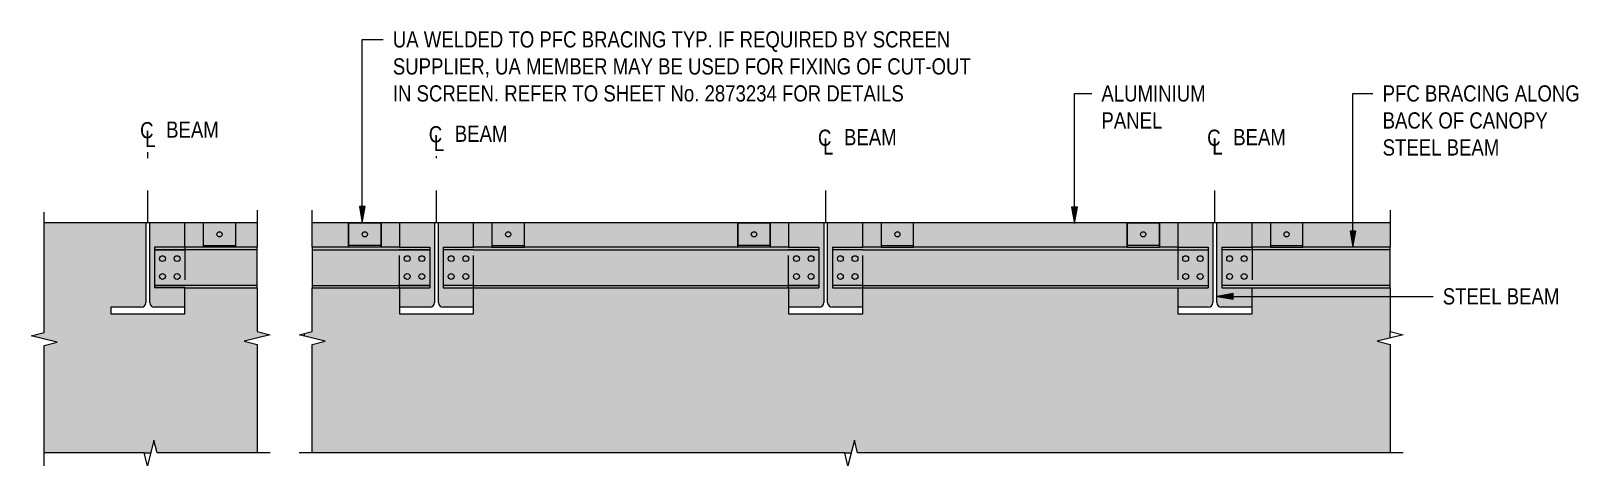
# Model space of a CAD drawing. Header units: metres. Extents: x 0.7 to 27.5, y -3.4 to 6.3.
# Drawn here: x 18.316 to 23.106, y -0.285 to 1.057 of the extents above; entities that cross this region are included whole.
import ezdxf

# ---------------------------------------------------------------- set-up
doc = ezdxf.new("R2010")
doc.units = ezdxf.units.M
doc.linetypes.add('JacobsCenter', pattern=[0.015, 0.009, -0.0015, 0.003, -0.0015])
doc.linetypes.add('JacobsDash', pattern=[0.0045, 0.003, -0.0015])
for name, color, linetype, lineweight in [('A-ANNO-NOTE', 7, 'Continuous', 9), ('A-DETL', 7, 'Continuous', 13), ('A-DETL-GENF', 7, 'Continuous', 9), ('G-ANNO-TEXT', 7, 'Continuous', 9)]:
    doc.layers.add(name, color=color, linetype=linetype, lineweight=lineweight)
doc.styles.add('Arial Narrow_1', font='ARIALN.TTF', dxfattribs={"height": 0.05})
doc.styles.add('Arial Narrow_2', font='ARIALN.TTF', dxfattribs={"height": 0.0025})

msp = doc.modelspace()

# ---------------------------------------------------------------- texts
at = {"layer": 'A-ANNO-NOTE', "char_height": 0.05, "attachment_point": 1, "style": 'Arial Narrow_1', "bg_fill": 3, "box_fill_scale": 1, "bg_fill_color": 256, "bg_fill_true_color": 13158600, "bg_fill_transparency": 0}
for insert in [(18.7319862, 0.7775606), (19.6219862, 0.7649776), (20.8219862, 0.7544562), (22.0219862, 0.7544562)]:
    msp.add_mtext('BEAM', dxfattribs=dict(at, insert=insert))
at = {"layer": 'G-ANNO-TEXT', "char_height": 0.05, "attachment_point": 1, "style": 'Arial Narrow_1', "bg_fill": 3, "box_fill_scale": 1, "bg_fill_color": 256, "bg_fill_transparency": 0}
for s, insert in [('UA WELDED TO PFC BRACING TYP. IF REQUIRED BY SCREEN ', (19.4309601, 1.0561596)), ('PFC BRACING ALONG ', (22.4826548, 0.8893603)), ('BACK OF CANOPY ', (22.4826548, 0.8060166)), ('STEEL BEAM', (22.4826548, 0.7226728))]:
    msp.add_mtext(s, dxfattribs=dict(at, insert=insert))
at = {"layer": 'G-ANNO-TEXT', "char_height": 0.05, "attachment_point": 1, "style": 'Arial Narrow_1', "bg_fill": 3, "box_fill_scale": 1, "bg_fill_color": 256, "bg_fill_true_color": 13158600, "bg_fill_transparency": 0}
for s, insert in [('ALUMINIUM ', (21.6156946, 0.8893603)), ('PANEL', (21.6156946, 0.8060166)), ('STEEL BEAM ', (22.667966, 0.2630584))]:
    msp.add_mtext(s, dxfattribs=dict(at, insert=insert))

# ---------------------------------------------------------------- blocks, each defined once
blk = doc.blocks.new('CS_DET_BreakLine_ViewScale1 - CS_Std BreakLine-6985960-DRG-2873233 - TYPICAL ELEVATION - PFC CONNECTION DETAILS')
at = {"layer": 'A-DETL-GENF', "lineweight": 18}
for p, q in [((0.3349, 0), (0, 0)), ((0.3449, 0.04), (0.3349, 0)), ((0.3649, -0.04), (0.3449, 0.04)), ((0.3749, 0), (0.3649, -0.04)), ((0.5098, 0), (0.3749, 0)), ((0.7498, 0), (0.6348, 0))]:
    blk.add_line(p, q, dxfattribs=at)
blk = doc.blocks.new('CS_DET_BreakLine_ViewScale1 - CS_Std BreakLine-6985961-DRG-2873233 - TYPICAL ELEVATION - PFC CONNECTION DETAILS')
at = {"layer": 'A-DETL-GENF', "lineweight": 18}
for p, q in [((0, 0), (0.3349, 0)), ((0.3349, 0), (0.3449, -0.04)), ((0.3449, -0.04), (0.3649, 0.04)), ((0.3649, 0.04), (0.3749, 0)), ((0.3749, 0), (0.5098, 0)), ((0.6348, 0), (0.7498, 0))]:
    blk.add_line(p, q, dxfattribs=at)
blk = doc.blocks.new('CS_DET_BreakLine_ViewScale1 - CS_Std BreakLine-6063199-DRG-2873233 - TYPICAL ELEVATION - PFC CONNECTION DETAILS')
at = {"layer": 'A-DETL-GENF', "lineweight": 18}
for p, q in [((-0.04, 0), (1.6415, 0)), ((1.6415, 0), (1.6515, -0.04)), ((1.6515, -0.04), (1.6715, 0.04)), ((1.6715, 0.04), (1.6815, 0)), ((1.6815, 0), (3.363, 0))]:
    blk.add_line(p, q, dxfattribs=at)
blk = doc.blocks.new('CS_DET_BreakLine_ViewScale1 - CS_Std BreakLine-6985962-DRG-2873233 - TYPICAL ELEVATION - PFC CONNECTION DETAILS')
at = {"layer": 'A-DETL-GENF', "lineweight": 18}
for p, q in [((-0.04, 0), (0.3085, 0)), ((0.3085, 0), (0.3185, -0.04)), ((0.3185, -0.04), (0.3385, 0.04)), ((0.3385, 0.04), (0.3485, 0)), ((0.3485, 0), (0.657, 0))]:
    blk.add_line(p, q, dxfattribs=at)
blk = doc.blocks.new('CS_DET_BreakLine_ViewScale1 - CS_Std BreakLine-6985963-DRG-2873233 - TYPICAL ELEVATION - PFC CONNECTION DETAILS')
at = {"layer": 'A-DETL-GENF', "lineweight": 18}
for p, q in [((-0.04, 0), (0.3316, 0)), ((0.3316, 0), (0.3416, -0.04)), ((0.3416, -0.04), (0.3616, 0.04)), ((0.3616, 0.04), (0.3716, 0)), ((0.3716, 0), (0.7431, 0))]:
    blk.add_line(p, q, dxfattribs=at)
blk = doc.blocks.new('CS_Annot_Centreline Symbol3 - CS_Annot_Centreline Symbol-5619338-DRG-2873233 - TYPICAL ELEVATION - PFC CONNECTION DETAILS')
at = {"layer": 'A-ANNO-NOTE', "char_height": 0.0025, "attachment_point": 1, "style": 'Arial Narrow_2'}
for s, insert, width in [('C  ', (-0.00119, 0.00463), 0.0044093), ('L', (-0.00041, 0.00329), 0.0019241)]:
    blk.add_mtext(s, dxfattribs=dict(at, insert=insert, width=width))

# ---------------------------------------------------------------- hatches: boundary and pattern name
at = {"layer": 'A-DETL-GENF', "true_color": 0xebebeb}
h = msp.add_hatch(color=7, dxfattribs=at)
h.paths.add_polyline_path([(18.6640724, -0.245304), (18.6840724, -0.245304), (18.6940724, -0.205304), (18.7040724, -0.245304), (19.0125724, -0.245304), (19.0125724, 0.0896124), (18.9725724, 0.0996124), (19.0525724, 0.1196124), (19.0125724, 0.1296124), (19.0125724, 0.2645288), (18.7900724, 0.2645288), (18.7900724, 0.1845288), (18.5610724, 0.1845288), (18.5610724, 0.2045288), (18.6549724, 0.2045288), (18.6587512, 0.2050263), (18.6622724, 0.2064848), (18.6652962, 0.2088051), (18.6676164, 0.2118288), (18.6690749, 0.2153501), (18.6695724, 0.2191288), (18.6695724, 0.4645288), (18.3555724, 0.4645288), (18.3555724, 0.1262677), (18.3155724, 0.1162677), (18.3955724, 0.0962677), (18.3555724, 0.0862677), (18.3555724, -0.245304)])
h.paths.add_polyline_path([(19.0125724, 0.3895288), (19.0125724, 0.4645288), (18.9465724, 0.4645288), (18.9465724, 0.3895288)])
h.paths.add_polyline_path([(18.7900724, 0.3895288), (18.8465724, 0.3895288), (18.8465724, 0.4645288), (18.7900724, 0.4645288)])
at = {"layer": 'A-DETL-GENF', "true_color": 0xffffff}
for points in [[(18.6961724, 0.2045288), (18.7900724, 0.2045288), (18.7900724, 0.4645288), (18.6815724, 0.4645288), (18.6816634, 0.2184379), (18.6823494, 0.2146752), (18.6840057, 0.2112069), (18.6865525, 0.208265), (18.6888724, 0.2064848), (18.6923936, 0.2050263), (18.6956754, 0.2045942)], [(18.8465724, 0.3895288), (18.9465724, 0.3895288), (18.9465724, 0.4645288), (18.8465724, 0.4645288)], [(19.2945724, 0.3895288), (19.3945724, 0.3895288), (19.3945724, 0.4645288), (19.2945724, 0.4645288)], [(19.5449724, 0.2045288), (19.5487512, 0.2050263), (19.5525724, 0.206715), (19.5552962, 0.2088051), (19.5576968, 0.2120229), (19.5590954, 0.2155054), (19.5595724, 0.2191288), (19.5595724, 0.4645288), (19.4510724, 0.4645288), (19.4510724, 0.2045288), (19.4815578, 0.2045288)], [(19.5861724, 0.2045288), (19.6800724, 0.2045288), (19.6800724, 0.4645288), (19.5715724, 0.4645288), (19.5716634, 0.2184379), (19.5723494, 0.2146752), (19.5740057, 0.2112069), (19.5765525, 0.208265), (19.5788724, 0.2064848), (19.5823936, 0.2050263), (19.5856754, 0.2045942)], [(19.8365724, 0.3895288), (19.8365724, 0.4645288), (19.7365724, 0.4645288), (19.7365724, 0.3895288)], [(20.5945724, 0.3895288), (20.5945724, 0.4645288), (20.4945724, 0.4645288), (20.4945724, 0.3895288)], [(20.6510724, 0.2045288), (20.746152, 0.2046841), (20.7487512, 0.2050263), (20.7525724, 0.206715), (20.7552962, 0.2088051), (20.7576968, 0.2120229), (20.7590954, 0.2155054), (20.7595724, 0.2191288), (20.7595724, 0.4645288), (20.6510724, 0.4645288), (20.6510724, 0.2050263)], [(20.7861724, 0.2045288), (20.8800724, 0.2045288), (20.8800724, 0.4645288), (20.7715724, 0.4645288), (20.7716634, 0.2184379), (20.7723494, 0.2146752), (20.7740057, 0.2112069), (20.7765525, 0.208265), (20.7788724, 0.2064848), (20.7823936, 0.2050263), (20.7856754, 0.2045942)], [(21.0365724, 0.3895288), (21.0365724, 0.4645288), (20.9365724, 0.4645288), (20.9365724, 0.3895288)], [(21.7945724, 0.3895288), (21.7945724, 0.4645288), (21.6945724, 0.4645288), (21.6945724, 0.3895288)], [(21.8510724, 0.2045288), (21.946152, 0.2046841), (21.9487512, 0.2050263), (21.9525724, 0.206715), (21.9552962, 0.2088051), (21.9576968, 0.2120229), (21.9590954, 0.2155054), (21.9595724, 0.2191288), (21.9595724, 0.4645288), (21.8510724, 0.4645288), (21.8510724, 0.2050263)], [(21.9861724, 0.2045288), (22.0800724, 0.2045288), (22.0800724, 0.4645288), (21.9715724, 0.4645288), (21.9716634, 0.2184379), (21.9723494, 0.2146752), (21.9740057, 0.2112069), (21.9765525, 0.208265), (21.9788724, 0.2064848), (21.9823936, 0.2050263), (21.9856754, 0.2045942)], [(22.2365724, 0.3895288), (22.2365724, 0.4645288), (22.1365724, 0.4645288), (22.1365724, 0.3895288)], [(18.7900724, 0.2645288), (19.0125724, 0.2645288), (19.0125724, 0.3895288), (18.7900724, 0.3895288)], [(19.4510724, 0.2645288), (19.4510724, 0.3895288), (19.1825724, 0.3895288), (19.1825724, 0.2645288), (19.3945724, 0.2645288)], [(20.5945724, 0.2645288), (20.6510724, 0.2645288), (20.6510724, 0.3895288), (19.6800724, 0.3895288), (19.6800724, 0.2645288), (20.4945724, 0.2645288)], [(21.6945724, 0.2645288), (21.8510724, 0.2645288), (21.8510724, 0.3895288), (20.8800724, 0.3895288), (20.8800724, 0.2645288), (21.3019162, 0.2645288)], [(22.0800724, 0.2645288), (22.5055724, 0.2645288), (22.5055724, 0.3895288), (22.0800724, 0.3895288)]]:
    msp.add_hatch(color=7, dxfattribs=at).paths.add_polyline_path(points)
at = {"layer": 'A-DETL-GENF', "true_color": 0xebebeb}
h = msp.add_hatch(color=7, dxfattribs=at)
h.paths.add_polyline_path([(20.8440724, -0.245304), (20.8540724, -0.205304), (20.8640724, -0.245304), (22.5055724, -0.245304), (22.5055724, 0.0896124), (22.4655724, 0.0996124), (22.5055724, 0.1096124), (22.5055724, 0.2645288), (22.0800724, 0.2645288), (22.0800724, 0.1845288), (21.8510724, 0.1845288), (21.8510724, 0.2645288), (20.8800724, 0.2645288), (20.8800724, 0.1845288), (20.6510724, 0.1845288), (20.6510724, 0.2645288), (19.6800724, 0.2645288), (19.6800724, 0.1845288), (19.4510724, 0.1845288), (19.4510724, 0.2645288), (19.1825724, 0.2645288), (19.1825724, 0.1296124), (19.1575724, 0.1233624), (19.1575724, 0.1158624), (19.2225724, 0.0996124), (19.1825724, 0.0896124), (19.1825724, -0.245304), (20.8340724, -0.245304)])
h.paths.add_polyline_path([(21.3019162, 0.3895288), (21.6945724, 0.3895288), (21.6945724, 0.4645288), (21.0365724, 0.4645288), (21.0365724, 0.3895288), (21.1749094, 0.3895288)])
h.paths.add_polyline_path([(22.1365724, 0.3895288), (22.1365724, 0.4645288), (22.0800724, 0.4645288), (22.0800724, 0.3895288)])
h.paths.add_polyline_path([(20.8800724, 0.3895288), (20.9365724, 0.3895288), (20.9365724, 0.4645288), (20.8800724, 0.4645288)])
h.paths.add_polyline_path([(21.8510724, 0.3895288), (21.8510724, 0.4645288), (21.7945724, 0.4645288), (21.7945724, 0.3895288)])
h.paths.add_polyline_path([(22.5055724, 0.3895288), (22.5055724, 0.4645288), (22.2365724, 0.4645288), (22.2365724, 0.3895288), (22.4655724, 0.3895288)])
h.paths.add_polyline_path([(20.5945724, 0.3895288), (20.6510724, 0.3895288), (20.6510724, 0.4645288), (20.5945724, 0.4645288)])
h.paths.add_polyline_path([(20.0883439, 0.3895288), (20.4945724, 0.3895288), (20.4945724, 0.4645288), (19.8365724, 0.4645288), (19.8365724, 0.3895288), (19.9749094, 0.3895288)])
h.paths.add_polyline_path([(19.7365724, 0.3895288), (19.7365724, 0.4645288), (19.6800724, 0.4645288), (19.6800724, 0.3895288)])
h.paths.add_polyline_path([(19.2945724, 0.3895288), (19.2945724, 0.4645288), (19.1825724, 0.4645288), (19.1825724, 0.3895288), (19.2225724, 0.3895288)])
h.paths.add_polyline_path([(19.3945724, 0.3895288), (19.4510724, 0.3895288), (19.4510724, 0.4645288), (19.3945724, 0.4645288)])
at = {"layer": 'G-ANNO-TEXT'}
for points in [[(19.3368882, 0.4651778), (19.3457046, 0.5151778), (19.3280719, 0.5151778)], [(21.5325859, 0.4631551), (21.5414022, 0.5131551), (21.5237695, 0.5131551)], [(22.3911308, 0.3894918), (22.3999471, 0.4394918), (22.3823144, 0.4394918)], [(21.9721021, 0.2380584), (22.0221021, 0.229242), (22.0221021, 0.2468747)]]:
    msp.add_hatch(color=256, dxfattribs=at).paths.add_polyline_path(points)

# ---------------------------------------------------------------- linework, layer by layer
at = {"layer": 'A-DETL', "linetype": 'JacobsCenter'}
for p, q in [((18.6755724, 0.4645288), (18.6755724, 0.683186)), ((19.5655724, 0.4645288), (19.5655724, 0.670603)), ((20.7655724, 0.4645288), (20.7655724, 0.6600816)), ((21.9655724, 0.4645288), (21.9655724, 0.6600816)), ((18.6755724, 0.183186), (18.6755724, 0.1845288))]:
    msp.add_line(p, q, dxfattribs=at)
at = {"layer": 'A-DETL', "lineweight": 9}
for p, q in [((18.6695724, 0.4645288), (18.3555724, 0.4645288)), ((18.8465724, 0.4645288), (18.7900724, 0.4645288)), ((19.0125724, 0.4645288), (18.9465724, 0.4645288)), ((19.2945724, 0.4645288), (19.1825724, 0.4645288)), ((19.4510724, 0.4645288), (19.3945724, 0.4645288)), ((19.7365724, 0.4645288), (19.6800724, 0.4645288)), ((20.4945724, 0.4645288), (19.8365724, 0.4645288)), ((20.6510724, 0.4645288), (20.5945724, 0.4645288)), ((20.9365724, 0.4645288), (20.8800724, 0.4645288)), ((21.6945724, 0.4645288), (21.0365724, 0.4645288)), ((21.8510724, 0.4645288), (21.7945724, 0.4645288)), ((22.1365724, 0.4645288), (22.0800724, 0.4645288)), ((22.5055724, 0.4645288), (22.2365724, 0.4645288)), ((19.1575724, 0.1233624), (19.1575724, 0.1158624)), ((22.5055724, 0.1096124), (22.5055724, 0.1296124)), ((18.6640724, -0.245304), (18.6840724, -0.245304)), ((20.8240724, -0.245304), (20.8440724, -0.245304))]:
    msp.add_line(p, q, dxfattribs=at)
at = {"layer": 'A-DETL'}
for p, q in [((18.6815724, 0.4645288), (18.6695724, 0.4645288)), ((18.6695724, 0.4645288), (18.6695724, 0.2191288)), ((18.7900724, 0.4645288), (18.6815724, 0.4645288)), ((18.6815724, 0.2191288), (18.6815724, 0.4645288)), ((18.7900724, 0.3895288), (18.7900724, 0.4645288)), ((18.9465724, 0.4645288), (18.8465724, 0.4645288)), ((18.8465724, 0.4645288), (18.8465724, 0.3895288)), ((18.8465724, 0.4645288), (18.8465724, 0.3895288)), ((18.9465724, 0.4645288), (18.8465724, 0.4645288)), ((18.9465724, 0.3895288), (18.9465724, 0.4645288)), ((18.9465724, 0.3895288), (18.9465724, 0.4645288)), ((19.2945724, 0.4645288), (19.2945724, 0.3895288)), ((19.3945724, 0.4645288), (19.2945724, 0.4645288)), ((19.2945724, 0.4645288), (19.3945724, 0.4645288)), ((19.2945724, 0.3895288), (19.2945724, 0.4645288)), ((19.3945724, 0.3895288), (19.3945724, 0.4645288)), ((19.3945724, 0.4645288), (19.3945724, 0.3895288)), ((19.5595724, 0.4645288), (19.4510724, 0.4645288)), ((19.4510724, 0.4645288), (19.4510724, 0.3895288)), ((19.5715724, 0.4645288), (19.5595724, 0.4645288)), ((19.5595724, 0.4645288), (19.5595724, 0.2191288)), ((19.6800724, 0.4645288), (19.5715724, 0.4645288)), ((19.5715724, 0.2191288), (19.5715724, 0.4645288)), ((19.6800724, 0.3895288), (19.6800724, 0.4645288)), ((19.8365724, 0.4645288), (19.7365724, 0.4645288)), ((19.7365724, 0.4645288), (19.7365724, 0.3895288)), ((19.7365724, 0.4645288), (19.7365724, 0.3895288)), ((19.8365724, 0.4645288), (19.7365724, 0.4645288)), ((19.8365724, 0.3895288), (19.8365724, 0.4645288)), ((19.8365724, 0.3895288), (19.8365724, 0.4645288)), ((20.4945724, 0.4645288), (20.4945724, 0.3895288)), ((20.5945724, 0.4645288), (20.4945724, 0.4645288)), ((20.4945724, 0.4645288), (20.5945724, 0.4645288)), ((20.4945724, 0.3895288), (20.4945724, 0.4645288)), ((20.5945724, 0.3895288), (20.5945724, 0.4645288)), ((20.5945724, 0.4645288), (20.5945724, 0.3895288)), ((20.7595724, 0.4645288), (20.6510724, 0.4645288)), ((20.6510724, 0.4645288), (20.6510724, 0.3895288)), ((20.7715724, 0.4645288), (20.7595724, 0.4645288)), ((20.7595724, 0.4645288), (20.7595724, 0.2191288)), ((20.8800724, 0.4645288), (20.7715724, 0.4645288)), ((20.7715724, 0.2191288), (20.7715724, 0.4645288)), ((20.8800724, 0.3895288), (20.8800724, 0.4645288)), ((21.0365724, 0.4645288), (20.9365724, 0.4645288)), ((20.9365724, 0.4645288), (20.9365724, 0.3895288)), ((20.9365724, 0.4645288), (20.9365724, 0.3895288)), ((21.0365724, 0.4645288), (20.9365724, 0.4645288)), ((21.0365724, 0.3895288), (21.0365724, 0.4645288)), ((21.0365724, 0.3895288), (21.0365724, 0.4645288)), ((21.6945724, 0.4645288), (21.6945724, 0.3895288)), ((21.7945724, 0.4645288), (21.6945724, 0.4645288)), ((21.6945724, 0.4645288), (21.7945724, 0.4645288)), ((21.6945724, 0.3895288), (21.6945724, 0.4645288)), ((21.7945724, 0.3895288), (21.7945724, 0.4645288)), ((21.7945724, 0.4645288), (21.7945724, 0.3895288)), ((21.9595724, 0.4645288), (21.8510724, 0.4645288)), ((21.8510724, 0.4645288), (21.8510724, 0.3895288)), ((21.9715724, 0.4645288), (21.9595724, 0.4645288)), ((21.9595724, 0.4645288), (21.9595724, 0.2191288)), ((22.0800724, 0.4645288), (21.9715724, 0.4645288)), ((21.9715724, 0.2191288), (21.9715724, 0.4645288)), ((22.0800724, 0.3895288), (22.0800724, 0.4645288)), ((22.2365724, 0.4645288), (22.1365724, 0.4645288)), ((22.1365724, 0.4645288), (22.1365724, 0.3895288)), ((22.1365724, 0.4645288), (22.1365724, 0.3895288)), ((22.2365724, 0.4645288), (22.1365724, 0.4645288)), ((22.2365724, 0.3895288), (22.2365724, 0.4645288)), ((22.2365724, 0.3895288), (22.2365724, 0.4645288)), ((18.6965724, 0.3895288), (18.6965724, 0.2645288)), ((18.7900724, 0.3895288), (18.6965724, 0.3895288)), ((19.0125724, 0.3895288), (18.7900724, 0.3895288)), ((18.8465724, 0.3955288), (18.9465724, 0.3955288)), ((19.0125724, 0.2645288), (19.0125724, 0.3895288)), ((19.1825724, 0.3895288), (19.1825724, 0.2645288)), ((19.4510724, 0.3895288), (19.1825724, 0.3895288)), ((19.3945724, 0.3955288), (19.2945724, 0.3955288)), ((19.4510724, 0.3895288), (19.5445724, 0.3895288)), ((19.5445724, 0.3895288), (19.5445724, 0.2645288)), ((19.5865724, 0.3895288), (19.5865724, 0.2645288)), ((19.5865724, 0.3895288), (19.6800724, 0.3895288)), ((19.7365724, 0.3895288), (19.6800724, 0.3895288)), ((19.7365724, 0.3955288), (19.8365724, 0.3955288)), ((19.7365724, 0.3895288), (19.8365724, 0.3895288)), ((20.6510724, 0.3895288), (19.8365724, 0.3895288)), ((20.5945724, 0.3955288), (20.4945724, 0.3955288)), ((20.6510724, 0.3895288), (20.7445724, 0.3895288)), ((20.7445724, 0.3895288), (20.7445724, 0.2645288)), ((20.7865724, 0.3895288), (20.7865724, 0.2645288)), ((20.7865724, 0.3895288), (20.8800724, 0.3895288)), ((20.9365724, 0.3895288), (20.8800724, 0.3895288)), ((20.9365724, 0.3955288), (21.0365724, 0.3955288)), ((20.9365724, 0.3895288), (21.0365724, 0.3895288)), ((21.6945724, 0.3895288), (21.0365724, 0.3895288)), ((21.7945724, 0.3955288), (21.6945724, 0.3955288)), ((21.6945724, 0.3895288), (21.7945724, 0.3895288)), ((21.8510724, 0.3895288), (21.7945724, 0.3895288)), ((21.8510724, 0.3895288), (21.9445724, 0.3895288)), ((21.9445724, 0.3895288), (21.9445724, 0.2645288)), ((21.9865724, 0.3895288), (21.9865724, 0.2645288)), ((21.9865724, 0.3895288), (22.0800724, 0.3895288)), ((22.1365724, 0.3895288), (22.0800724, 0.3895288)), ((22.1365724, 0.3955288), (22.2365724, 0.3955288)), ((22.1365724, 0.3895288), (22.2365724, 0.3895288)), ((22.5055724, 0.3895288), (22.2365724, 0.3895288)), ((22.5055724, 0.2645288), (22.5055724, 0.3895288)), ((19.0115724, 0.3820288), (18.6965724, 0.3820288)), ((18.6965724, 0.3820288), (18.7915724, 0.3820288)), ((19.1825724, 0.3820288), (19.5445724, 0.3820288)), ((19.5445724, 0.3820288), (19.4495724, 0.3820288)), ((19.6800724, 0.3820288), (19.5850724, 0.3820288)), ((19.6800724, 0.3820288), (20.7445724, 0.3820288)), ((20.7445724, 0.3820288), (20.6495724, 0.3820288)), ((20.8800724, 0.3820288), (20.7850724, 0.3820288)), ((20.8800724, 0.3820288), (21.9445724, 0.3820288)), ((22.5055724, 0.3820288), (21.9865724, 0.3820288)), ((19.0125724, 0.2720288), (18.6965724, 0.2720288)), ((18.6965724, 0.2720288), (18.7915724, 0.2720288)), ((18.7900724, 0.2645288), (18.6965724, 0.2645288)), ((18.7900724, 0.2045288), (18.7900724, 0.2645288)), ((18.7900724, 0.2645288), (19.0125724, 0.2645288)), ((19.1825724, 0.2720288), (19.5445724, 0.2720288)), ((19.1825724, 0.2645288), (19.4510724, 0.2645288)), ((19.5445724, 0.2720288), (19.4495724, 0.2720288)), ((19.4510724, 0.2645288), (19.4510724, 0.2045288)), ((19.4510724, 0.2645288), (19.5445724, 0.2645288)), ((19.6800724, 0.2720288), (19.5850724, 0.2720288)), ((19.5865724, 0.2645288), (19.6800724, 0.2645288)), ((19.6800724, 0.2720288), (20.7445724, 0.2720288)), ((19.6800724, 0.2645288), (20.6510724, 0.2645288)), ((19.6800724, 0.2045288), (19.6800724, 0.2645288)), ((20.7445724, 0.2720288), (20.6495724, 0.2720288)), ((20.6510724, 0.2645288), (20.6510724, 0.2045288)), ((20.6510724, 0.2645288), (20.7445724, 0.2645288)), ((20.8800724, 0.2720288), (20.7850724, 0.2720288)), ((20.7865724, 0.2645288), (20.8800724, 0.2645288)), ((20.8800724, 0.2720288), (21.9445724, 0.2720288)), ((20.8800724, 0.2645288), (21.8510724, 0.2645288)), ((20.8800724, 0.2045288), (20.8800724, 0.2645288)), ((21.8510724, 0.2645288), (21.8510724, 0.2045288)), ((21.8510724, 0.2645288), (21.9445724, 0.2645288)), ((22.5055724, 0.2720288), (21.9865724, 0.2720288)), ((21.9865724, 0.2645288), (22.0800724, 0.2645288)), ((22.0800724, 0.2045288), (22.0800724, 0.2645288)), ((22.0800724, 0.2645288), (22.5055724, 0.2645288)), ((18.6549724, 0.2045288), (18.5610724, 0.2045288)), ((18.5610724, 0.2045288), (18.5610724, 0.1845288)), ((18.7900724, 0.2045288), (18.6961724, 0.2045288)), ((18.7900724, 0.1845288), (18.7900724, 0.2045288)), ((19.5449724, 0.2045288), (19.4510724, 0.2045288)), ((19.4510724, 0.2045288), (19.4510724, 0.1845288)), ((19.6800724, 0.2045288), (19.5861724, 0.2045288)), ((19.6800724, 0.1845288), (19.6800724, 0.2045288)), ((20.7449724, 0.2045288), (20.6510724, 0.2045288)), ((20.6510724, 0.2045288), (20.6510724, 0.1845288)), ((20.8800724, 0.2045288), (20.7861724, 0.2045288)), ((20.8800724, 0.1845288), (20.8800724, 0.2045288)), ((21.9449724, 0.2045288), (21.8510724, 0.2045288)), ((21.8510724, 0.2045288), (21.8510724, 0.1845288)), ((22.0800724, 0.2045288), (21.9861724, 0.2045288)), ((22.0800724, 0.1845288), (22.0800724, 0.2045288)), ((18.5610724, 0.1845288), (18.7900724, 0.1845288)), ((19.4510724, 0.1845288), (19.6800724, 0.1845288)), ((20.6510724, 0.1845288), (20.8800724, 0.1845288)), ((21.8510724, 0.1845288), (22.0800724, 0.1845288))]:
    msp.add_line(p, q, dxfattribs=at)
at = {"layer": 'A-DETL', "linetype": 'JacobsDash'}
for p, q in [((18.7900724, 0.3895288), (18.7900724, 0.2645288)), ((19.4510724, 0.2645288), (19.4510724, 0.3895288)), ((19.6800724, 0.2645288), (19.6800724, 0.3895288)), ((20.6510724, 0.2645288), (20.6510724, 0.3895288)), ((20.8800724, 0.2645288), (20.8800724, 0.3895288)), ((21.8510724, 0.3895288), (21.8510724, 0.2645288)), ((22.0800724, 0.3895288), (22.0800724, 0.2645288))]:
    msp.add_line(p, q, dxfattribs=at)
at = {"layer": 'A-DETL', "lineweight": 9}
for centre, radius in [((18.8965724, 0.4295288), 0.008), ((19.3445724, 0.4295288), 0.008), ((19.7865724, 0.4295288), 0.008), ((20.5445724, 0.4295288), 0.008), ((20.9865724, 0.4295288), 0.008), ((21.7445724, 0.4295288), 0.008), ((22.1865724, 0.4295288), 0.008), ((18.7208224, 0.3545288), 0.009), ((18.7658224, 0.3545288), 0.009), ((19.4753224, 0.3545288), 0.009), ((19.5203224, 0.3545288), 0.009), ((19.6108224, 0.3545288), 0.009), ((19.6558224, 0.3545288), 0.009), ((20.6753224, 0.3545288), 0.009), ((20.7203224, 0.3545288), 0.009), ((20.8108224, 0.3545288), 0.009), ((20.8558224, 0.3545288), 0.009), ((21.8753224, 0.3545288), 0.009), ((21.9203224, 0.3545288), 0.009), ((22.0108224, 0.3545288), 0.009), ((22.0558224, 0.3545288), 0.009), ((18.7208224, 0.2995288), 0.009), ((18.7658224, 0.2995288), 0.009), ((19.4753224, 0.2995288), 0.009), ((19.5203224, 0.2995288), 0.009), ((19.6108224, 0.2995288), 0.009), ((19.6558224, 0.2995288), 0.009), ((20.6753224, 0.2995288), 0.009), ((20.7203224, 0.2995288), 0.009), ((20.8108224, 0.2995288), 0.009), ((20.8558224, 0.2995288), 0.009), ((21.8753224, 0.2995288), 0.009), ((21.9203224, 0.2995288), 0.009), ((22.0108224, 0.2995288), 0.009), ((22.0558224, 0.2995288), 0.009)]:
    msp.add_circle(centre, radius, dxfattribs=at)
at = {"layer": 'A-DETL', "lineweight": 18}
for centre, start, end in [((18.6549724, 0.2191288), 270, 360), ((21.9861724, 0.2191288), 180, 270)]:
    msp.add_arc(centre, 0.0146, start, end, dxfattribs=at)
at = {"layer": 'A-DETL'}
for centre, start, end in [((18.6549724, 0.2191288), 270, 0), ((18.6961724, 0.2191288), 180, 270), ((19.5449724, 0.2191288), 270, 0), ((19.5861724, 0.2191288), 180, 270), ((20.7449724, 0.2191288), 270, 360), ((20.7861724, 0.2191288), 180, 270), ((21.9449724, 0.2191288), 270, 360), ((21.9861724, 0.2191288), 180, 270)]:
    msp.add_arc(centre, 0.0146, start, end, dxfattribs=at)
at = {"layer": 'G-ANNO-TEXT'}
for p, q in [((19.3368882, 1.0311596), (19.4009601, 1.0311596)), ((19.3368882, 0.4651778), (19.3368882, 1.0311596)), ((21.5325859, 0.8643603), (21.5856946, 0.8643603)), ((21.5325859, 0.4631551), (21.5325859, 0.8643603)), ((22.3911308, 0.8643603), (22.4526548, 0.8643603)), ((22.3911308, 0.3894918), (22.3911308, 0.8643603)), ((19.3457046, 0.5151778), (19.3280719, 0.5151778)), ((19.3280719, 0.5151778), (19.3368882, 0.4651778)), ((19.3368882, 0.4651778), (19.3457046, 0.5151778)), ((21.5414022, 0.5131551), (21.5237695, 0.5131551)), ((21.5237695, 0.5131551), (21.5325859, 0.4631551)), ((21.5325859, 0.4631551), (21.5414022, 0.5131551)), ((22.3999471, 0.4394918), (22.3823144, 0.4394918)), ((22.3823144, 0.4394918), (22.3911308, 0.3894918)), ((22.3911308, 0.3894918), (22.3999471, 0.4394918)), ((22.0221021, 0.2468747), (21.9721021, 0.2380584)), ((22.0221021, 0.229242), (22.0221021, 0.2468747)), ((21.9721021, 0.2380584), (22.0221021, 0.229242)), ((21.9721021, 0.2380584), (22.637966, 0.2380584))]:
    msp.add_line(p, q, dxfattribs=at)

# ---------------------------------------------------------------- block references
at = {"layer": 'A-ANNO-NOTE', "xscale": 20, "yscale": 20, "zscale": 20}
for p in [(18.6755724, 0.683186), (19.5655724, 0.670603), (20.7655724, 0.6600816), (21.9655724, 0.6600816)]:
    msp.add_blockref('CS_Annot_Centreline Symbol3 - CS_Annot_Centreline Symbol-5619338-DRG-2873233 - TYPICAL ELEVATION - PFC CONNECTION DETAILS', p, dxfattribs=at)
at = {"layer": 'A-DETL-GENF'}
for name, p, rotation in [('CS_DET_BreakLine_ViewScale1 - CS_Std BreakLine-6985963-DRG-2873233 - TYPICAL ELEVATION - PFC CONNECTION DETAILS', (18.3555724, -0.245304), 89.99999999999982), ('CS_DET_BreakLine_ViewScale1 - CS_Std BreakLine-6985960-DRG-2873233 - TYPICAL ELEVATION - PFC CONNECTION DETAILS', (19.0125724, -0.245304), 90), ('CS_DET_BreakLine_ViewScale1 - CS_Std BreakLine-6985961-DRG-2873233 - TYPICAL ELEVATION - PFC CONNECTION DETAILS', (19.1825724, -0.245304), 90), ('CS_DET_BreakLine_ViewScale1 - CS_Std BreakLine-6985960-DRG-2873233 - TYPICAL ELEVATION - PFC CONNECTION DETAILS', (22.5055724, -0.245304), 89.99999999999984), ('CS_DET_BreakLine_ViewScale1 - CS_Std BreakLine-6985962-DRG-2873233 - TYPICAL ELEVATION - PFC CONNECTION DETAILS', (19.0125724, -0.245304), 180), ('CS_DET_BreakLine_ViewScale1 - CS_Std BreakLine-6063199-DRG-2873233 - TYPICAL ELEVATION - PFC CONNECTION DETAILS', (22.5055724, -0.245304), 180)]:
    msp.add_blockref(name, p, dxfattribs=dict(at, rotation=rotation))

msp.set_redraw_order([(e.dxf.handle, doc.entitydb.next_handle()) for e in msp.query("TEXT MTEXT ATTDEF DIMENSION ARC_DIMENSION")])  # texts and dimensions are drawn at this point

# ---------------------------------------------------------------- next in the draw order: texts
at = {"layer": 'G-ANNO-TEXT', "insert": (19.4309601, 0.9728158), "char_height": 0.05, "attachment_point": 1, "style": 'Arial Narrow_1', "bg_fill": 3, "box_fill_scale": 1, "bg_fill_color": 256, "bg_fill_transparency": 0}
msp.add_mtext('SUPPLIER, UA MEMBER MAY BE USED FOR FIXING OF CUT-OUT ', dxfattribs=at)

# ---------------------------------------------------------------- next in the draw order: texts
at = {"layer": 'G-ANNO-TEXT', "insert": (19.4309601, 0.8894721), "char_height": 0.05, "attachment_point": 1, "style": 'Arial Narrow_1', "bg_fill": 3, "box_fill_scale": 1, "bg_fill_color": 256, "bg_fill_transparency": 0}
msp.add_mtext('IN SCREEN. REFER TO SHEET No. 2873234 FOR DETAILS', dxfattribs=at)

doc.saveas('drawing.dxf')
